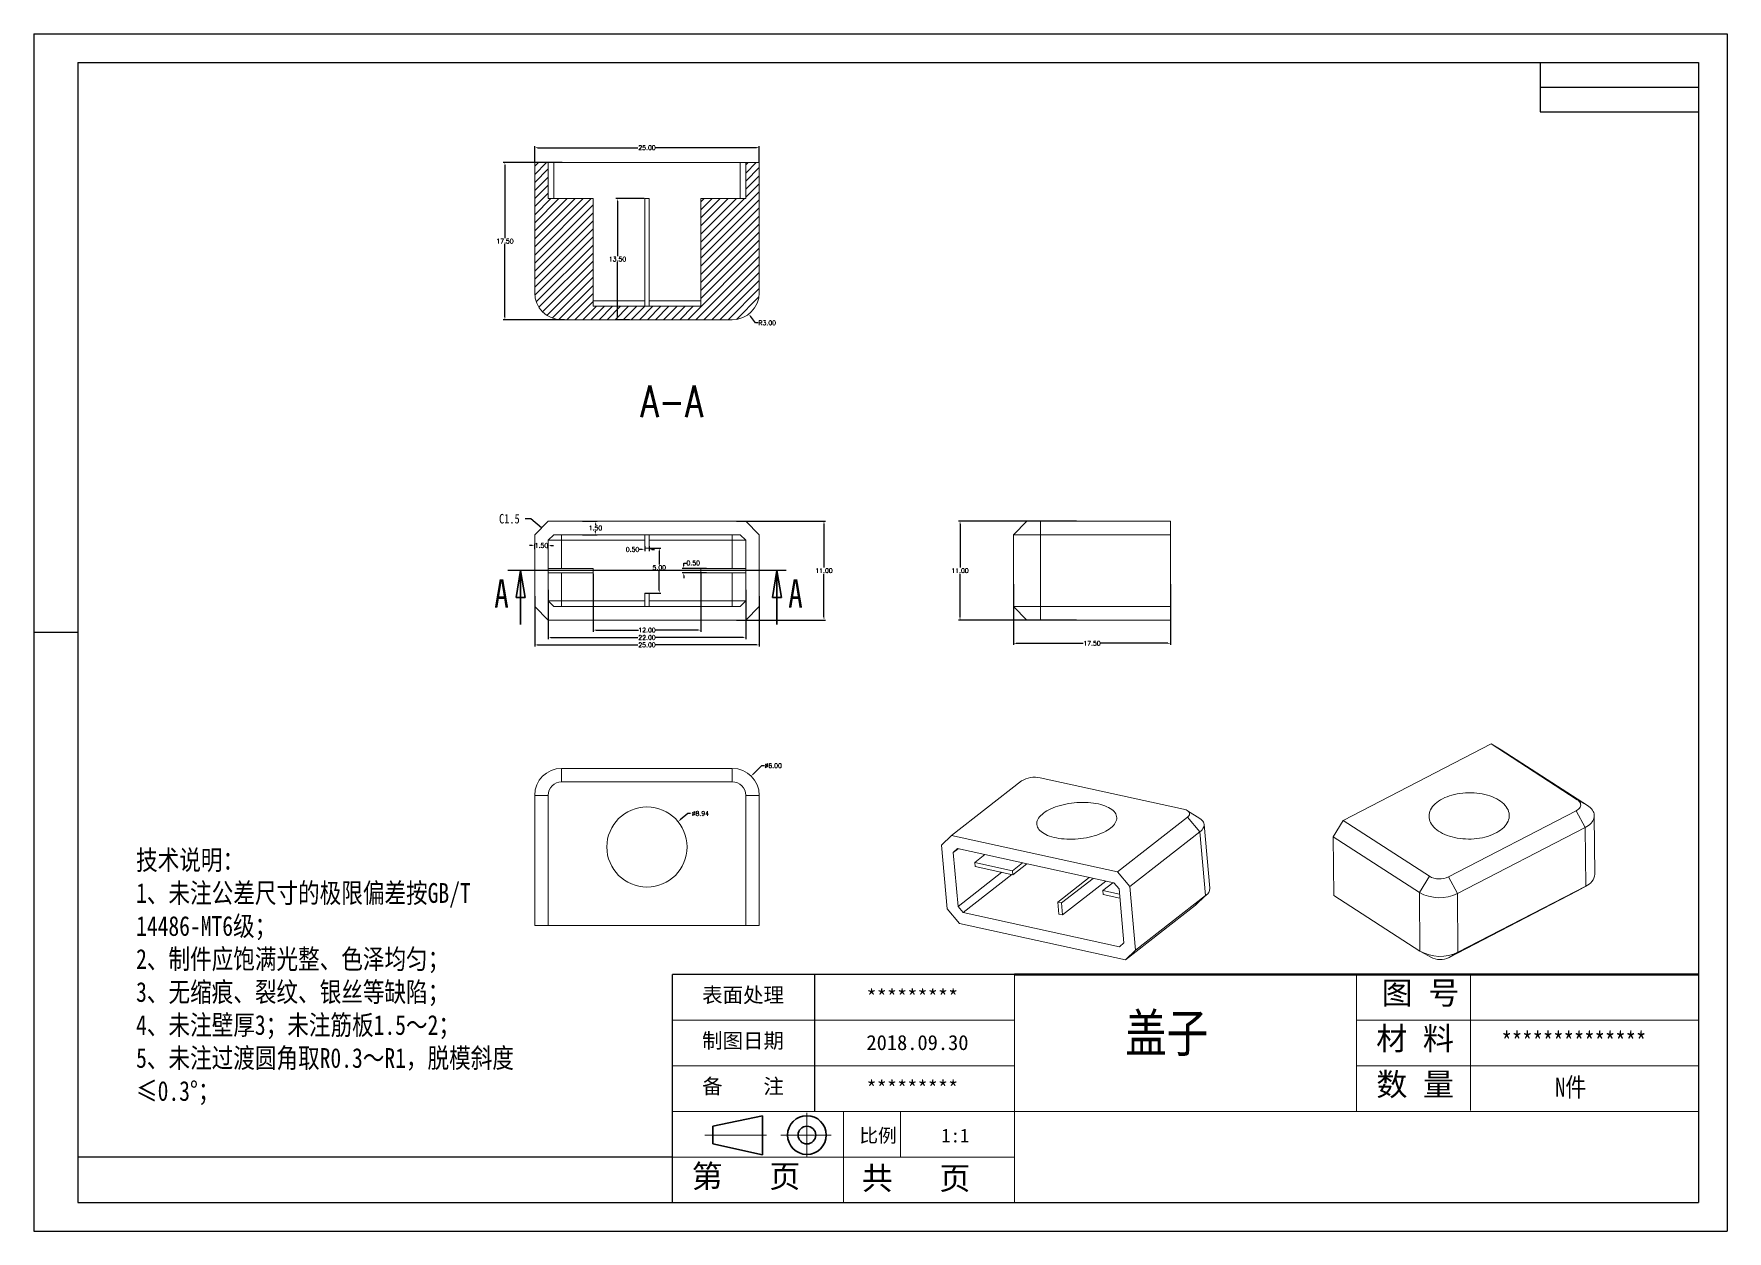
# Model space of a CAD drawing. Header units: inches. Extents: x 1962 to 2664, y 573 to 733.
# Drawn here: x 2475.8 to 2664.4, y 573 to 706.3 of the extents above; entities that cross this region are included whole.
import ezdxf

# ---------------------------------------------------------------- set-up
doc = ezdxf.new("R2010")
doc.units = ezdxf.units.IN
doc.linetypes.add('CENTER2', pattern=[28.575, 19.05, -3.175, 3.175, -3.175])
doc.layers.add('文字', color=81, linetype='Continuous')
for name, color, linetype, lineweight in [('粗实线', 7, 'Continuous', 30), ('细实线', 3, 'Continuous', 9), ('细点划线', 2, 'CENTER2', 9)]:
    doc.layers.add(name, color=color, linetype=linetype, lineweight=lineweight)
doc.styles.add('SLDTEXTSTYLE0', font='TXT', dxfattribs={"width": 0.75})
doc.styles.add('SLDTEXTSTYLE3', font='TXT', dxfattribs={"width": 0.75, "bigfont": 'bigfont'})
doc.styles.get("Standard").update_dxf_attribs({"font": 'txt', "bigfont": 'gbcbig.shx'})
doc.styles.add('宋体', font='', dxfattribs={"width": 0.8, "height": 3.5})
doc.styles.get('宋体').set_extended_font_data('SimSun')
doc.dimstyles.new('1', dxfattribs={"dimtxt": 0.5, "dimasz": 0.3, "dimexe": 0.18, "dimexo": 0.0625, "dimgap": 0.09, "dimtad": 0, "dimtih": 1, "dimtoh": 1, "dimzin": 0, "dimdsep": 46, "dimtxsty": 'Standard', "dimcen": 0, "dimadec": 0, "dimazin": 2, "dimtfac": 1, "dimtofl": 0, "dimtmove": 0, "dimatfit": 3, "dimfxl": 1, "dimtolj": 1, "dimtzin": 0, "dimarcsym": 0})

msp = doc.modelspace()

# ---------------------------------------------------------------- texts
at = {"color": 0, "linetype": 'Continuous', "lineweight": 0, "insert": (2546.865, 667.113), "char_height": 3.5, "attachment_point": 2, "style": 'SLDTEXTSTYLE3'}
msp.add_mtext('A-A', dxfattribs=at)
at = {"color": 7, "linetype": 'Continuous', "char_height": 3.175, "attachment_point": 1, "style": 'SLDTEXTSTYLE0'}
for insert in [(2527.079, 645.549), (2559.816, 645.549)]:
    msp.add_mtext('A', dxfattribs=dict(at, insert=insert))
at = {"width": 949.35373, "attachment_point": 1}
for s, insert, char_height in [('{\\fSimHei|b0|i0|c134|p49;表面处理}', (2550.233, 600.086), 1.67037), ('{\\fSimHei|b0|i0|c134|p49;*********}', (2568.528, 599.871), 1.67037), ('{\\fSimHei|b0|i0|c134|p49;制图日期}', (2550.233, 595.006), 1.67037), ('{\\fSimHei|b0|i0|c134|p49;2018.\\fSimHei|b0|i0|c0|p49;09\\fSimHei|b0|i0|c134|p49;.\\fSimHei|b0|i0|c0|p49;30}', (2568.528, 594.792), 1.670368), ('{\\fSimHei|b0|i0|c134|p49;备    注}', (2550.233, 589.927), 1.67037), ('{\\fSimHei|b0|i0|c134|p49;*********}', (2568.528, 589.712), 1.67037)]:
    msp.add_mtext(s, dxfattribs=dict(at, insert=insert, char_height=char_height))
at = {"layer": '文字', "color": 0, "attachment_point": 1, "style": '宋体'}
for s, insert, char_height, width in [('{\\H1.111x;C1.5}', (2527.615, 652.82), 0.95234, 11.01015), ('{\\H1.111x;技术说明：\\P1、未注公差尺寸的极限偏差按GB/T 14486-MT6级；\\P2、制件应饱满光整、色泽均匀；\\P3、无缩痕、裂纹、银丝等缺陷；\\P4、未注壁厚3；未注筋板1.5～2；\\P5、未注过渡圆角取R0.3～R1，脱模斜度≤0.3%%D；}', (2487.197, 615.391), 1.98405, 44.68946), ('盖子', (2597.344, 597.142), 4.2326, 54.11268), ('{\\H1.111x;**************}', (2639.249, 595.121), 1.90468, 22.02029), ('{\\H1.111x;N件}', (2645.216, 590.042), 1.90468, 22.02029)]:
    msp.add_mtext(s, dxfattribs=dict(at, insert=insert, char_height=char_height, width=width))
at = {"layer": '细实线', "color": 7, "attachment_point": 1}
for s, insert, char_height, width in [('{\\fSimSun|b0|i0|c134|p54;图 号}', (2625.9, 600.756), 2.53958, 12.6979), ('{\\fSimSun|b0|i0|c134|p54;材 料   }', (2625.298, 595.677), 2.53958, 12.6979), ('{\\fSimSun|b0|i0|c134|p54;数 量}', (2625.311, 590.573), 2.53958, 11.47414), ('{\\fSimSun|b0|i0|c134|p54;比例}', (2567.745, 584.366), 1.52375, 6.68878), ('{\\fSimSun|b0|i0|c134|p54;1:1}', (2576.872, 584.366), 1.52375, 6.68878), ('{\\fSimSun|b0|i0|c134|p54;第   页}', (2549.057, 580.337), 2.53958, 19.04685), ('{\\fSimSun|b0|i0|c134|p54; 共   页}', (2566.278, 580.122), 2.53958, 19.04685)]:
    msp.add_mtext(s, dxfattribs=dict(at, insert=insert, char_height=char_height, width=width))

# ---------------------------------------------------------------- blocks, each defined once
blk = doc.blocks.new('_CLOSED')
at = {"color": 0, "linetype": 'ByBlock', "lineweight": -2}
for p, q in [((-1, 0.166667), (0, 0)), ((-1, 0.166667), (-1, -0.166667)), ((0, 0), (-1, -0.166667)), ((0, 0), (-1, 0))]:
    blk.add_line(p, q, dxfattribs=at)
blk = doc.blocks.new('*D135')
at = {"color": 0, "lineweight": -2}
for p, q in [((2531.59, 692.01), (2531.59, 693.79)), ((2531.89, 693.61), (2543.08, 693.61)), ((2556.29, 693.61), (2545.09, 693.61)), ((2556.59, 692.01), (2556.59, 693.79))]:
    blk.add_line(p, q, dxfattribs=at)
at = {"color": 0}
for points in [[(2531.89, 693.66), (2531.89, 693.56), (2531.59, 693.61)], [(2556.29, 693.66), (2556.29, 693.56), (2556.59, 693.61)]]:
    blk.add_solid(points, dxfattribs=at)
at = {"layer": 'Defpoints', "color": 0}
for p in [(2556.59, 693.61), (2531.59, 691.95), (2556.59, 691.95)]:
    blk.add_point(p, dxfattribs=at)
at = {"color": 0, "insert": (2544.09, 693.61), "char_height": 0.5, "attachment_point": 5}
blk.add_mtext('\\A1;25.00', dxfattribs=at)
blk = doc.blocks.new('*D136')
at = {"color": 0, "lineweight": -2}
for p, q in [((2534.66, 691.95), (2528.09, 691.95)), ((2528.27, 691.65), (2528.27, 683.54)), ((2528.27, 674.75), (2528.27, 682.86)), ((2534.92, 674.45), (2528.09, 674.45))]:
    blk.add_line(p, q, dxfattribs=at)
at = {"color": 0}
for points in [[(2528.22, 691.65), (2528.32, 691.65), (2528.27, 691.95)], [(2528.22, 674.75), (2528.32, 674.75), (2528.27, 674.45)]]:
    blk.add_solid(points, dxfattribs=at)
at = {"layer": 'Defpoints', "color": 0}
for p in [(2534.72, 691.95), (2528.27, 674.45), (2534.98, 674.45)]:
    blk.add_point(p, dxfattribs=at)
at = {"color": 0, "insert": (2528.27, 683.2), "char_height": 0.5, "attachment_point": 5}
blk.add_mtext('\\A1;17.50', dxfattribs=at)
blk = doc.blocks.new('*D137')
at = {"color": 0, "lineweight": -2}
for p, q in [((2543.78, 687.95), (2540.63, 687.95)), ((2540.81, 687.65), (2540.81, 681.54)), ((2540.81, 674.75), (2540.81, 680.86)), ((2542.13, 674.45), (2540.63, 674.45))]:
    blk.add_line(p, q, dxfattribs=at)
at = {"color": 0}
for points in [[(2540.76, 687.65), (2540.86, 687.65), (2540.81, 687.95)], [(2540.76, 674.75), (2540.86, 674.75), (2540.81, 674.45)]]:
    blk.add_solid(points, dxfattribs=at)
at = {"layer": 'Defpoints', "color": 0}
for p in [(2540.81, 687.95), (2543.84, 687.95), (2542.19, 674.45)]:
    blk.add_point(p, dxfattribs=at)
at = {"color": 0, "insert": (2540.81, 681.2), "char_height": 0.5, "attachment_point": 5}
blk.add_mtext('\\A1;13.50', dxfattribs=at)
blk = doc.blocks.new('*D138')
at = {"color": 0, "lineweight": -2}
for p, q in [((2531.59, 643.67), (2531.59, 638.06)), ((2556.59, 643.67), (2556.59, 638.06)), ((2531.89, 638.24), (2543.08, 638.24)), ((2556.29, 638.24), (2545.09, 638.24))]:
    blk.add_line(p, q, dxfattribs=at)
at = {"color": 0}
for points in [[(2531.89, 638.29), (2531.89, 638.19), (2531.59, 638.24)], [(2556.29, 638.29), (2556.29, 638.19), (2556.59, 638.24)]]:
    blk.add_solid(points, dxfattribs=at)
at = {"layer": 'Defpoints', "color": 0}
for p in [(2531.59, 643.74), (2556.59, 643.74), (2556.59, 638.24)]:
    blk.add_point(p, dxfattribs=at)
at = {"color": 0, "insert": (2544.09, 638.24), "char_height": 0.5, "attachment_point": 5}
blk.add_mtext('\\A1;25.00', dxfattribs=at)
blk = doc.blocks.new('*D139')
at = {"color": 0, "lineweight": -2}
for p, q in [((2554.04, 652.01), (2563.98, 652.01)), ((2563.8, 651.71), (2563.8, 646.85)), ((2563.8, 641.31), (2563.8, 646.17)), ((2554.04, 641.01), (2563.98, 641.01))]:
    blk.add_line(p, q, dxfattribs=at)
at = {"color": 0}
for points in [[(2563.75, 651.71), (2563.85, 651.71), (2563.8, 652.01)], [(2563.75, 641.31), (2563.85, 641.31), (2563.8, 641.01)]]:
    blk.add_solid(points, dxfattribs=at)
at = {"layer": 'Defpoints', "color": 0}
for p in [(2553.98, 652.01), (2563.8, 652.01), (2553.98, 641.01)]:
    blk.add_point(p, dxfattribs=at)
at = {"color": 0, "insert": (2563.8, 646.51), "char_height": 0.5, "attachment_point": 5}
blk.add_mtext('\\A1;11.00', dxfattribs=at)
blk = doc.blocks.new('*D140')
at = {"color": 0, "lineweight": -2}
for p, q in [((2536.9, 652.01), (2538.53, 652.01)), ((2538.35, 651.71), (2538.35, 651.6)), ((2538.35, 650.81), (2538.35, 650.92)), ((2536.9, 650.51), (2538.53, 650.51))]:
    blk.add_line(p, q, dxfattribs=at)
at = {"color": 0}
for points in [[(2538.3, 651.71), (2538.4, 651.71), (2538.35, 652.01)], [(2538.3, 650.81), (2538.4, 650.81), (2538.35, 650.51)]]:
    blk.add_solid(points, dxfattribs=at)
at = {"layer": 'Defpoints', "color": 0}
for p in [(2536.84, 652.01), (2538.35, 652.01), (2536.84, 650.51)]:
    blk.add_point(p, dxfattribs=at)
at = {"color": 0, "insert": (2538.35, 651.26), "char_height": 0.5, "attachment_point": 5}
blk.add_mtext('\\A1;1.50', dxfattribs=at)
blk = doc.blocks.new('*D141')
at = {"color": 0, "lineweight": -2}
for p, q in [((2531.29, 649.31), (2530.99, 649.31)), ((2531.59, 648.91), (2531.59, 649.49)), ((2533.09, 648.91), (2533.09, 649.49)), ((2533.39, 649.31), (2533.69, 649.31))]:
    blk.add_line(p, q, dxfattribs=at)
at = {"color": 0}
for points in [[(2531.29, 649.36), (2531.29, 649.26), (2531.59, 649.31)], [(2533.39, 649.36), (2533.39, 649.26), (2533.09, 649.31)]]:
    blk.add_solid(points, dxfattribs=at)
at = {"layer": 'Defpoints', "color": 0}
for p in [(2531.59, 649.31), (2531.59, 648.85), (2533.09, 648.85)]:
    blk.add_point(p, dxfattribs=at)
at = {"color": 0, "insert": (2532.34, 649.31), "char_height": 0.5, "attachment_point": 5}
blk.add_mtext('\\A1;1.50', dxfattribs=at)
blk = doc.blocks.new('*D142')
at = {"color": 0, "lineweight": -2}
for p, q in [((2538.09, 646.2), (2538.09, 639.71)), ((2550.09, 646.2), (2550.09, 639.71)), ((2538.39, 639.89), (2543.16, 639.89)), ((2549.79, 639.89), (2545.01, 639.89))]:
    blk.add_line(p, q, dxfattribs=at)
at = {"color": 0}
for points in [[(2538.39, 639.94), (2538.39, 639.84), (2538.09, 639.89)], [(2549.79, 639.94), (2549.79, 639.84), (2550.09, 639.89)]]:
    blk.add_solid(points, dxfattribs=at)
at = {"layer": 'Defpoints', "color": 0}
for p in [(2538.09, 646.26), (2550.09, 646.26), (2550.09, 639.89)]:
    blk.add_point(p, dxfattribs=at)
at = {"color": 0, "insert": (2544.09, 639.89), "char_height": 0.5, "attachment_point": 5}
blk.add_mtext('\\A1;12.00', dxfattribs=at)
blk = doc.blocks.new('*D143')
at = {"color": 0, "lineweight": -2}
for p, q in [((2544.4, 649.01), (2545.64, 649.01)), ((2545.46, 648.71), (2545.46, 647.19)), ((2545.46, 644.31), (2545.46, 646.51)), ((2543.9, 644.01), (2545.64, 644.01))]:
    blk.add_line(p, q, dxfattribs=at)
at = {"color": 0}
for points in [[(2545.41, 648.71), (2545.51, 648.71), (2545.46, 649.01)], [(2545.41, 644.31), (2545.51, 644.31), (2545.46, 644.01)]]:
    blk.add_solid(points, dxfattribs=at)
at = {"layer": 'Defpoints', "color": 0}
for p in [(2544.34, 649.01), (2545.46, 649.01), (2543.84, 644.01)]:
    blk.add_point(p, dxfattribs=at)
at = {"color": 0, "insert": (2545.46, 646.85), "char_height": 0.5, "attachment_point": 5}
blk.add_mtext('\\A1;5.00', dxfattribs=at)
blk = doc.blocks.new('*D144')
at = {"color": 0, "lineweight": -2}
for p, q in [((2548.18, 647.06), (2548.18, 647.36)), ((2548.18, 647.36), (2548.48, 647.36)), ((2550.72, 646.76), (2548, 646.76)), ((2550.72, 646.26), (2548, 646.26)), ((2548.18, 645.96), (2548.18, 645.66))]:
    blk.add_line(p, q, dxfattribs=at)
at = {"color": 0}
for points in [[(2548.13, 647.06), (2548.23, 647.06), (2548.18, 646.76)], [(2548.13, 645.96), (2548.23, 645.96), (2548.18, 646.26)]]:
    blk.add_solid(points, dxfattribs=at)
at = {"layer": 'Defpoints', "color": 0}
for p in [(2548.18, 646.76), (2550.79, 646.76), (2550.79, 646.26)]:
    blk.add_point(p, dxfattribs=at)
at = {"color": 0, "insert": (2549.24, 647.36), "char_height": 0.5, "attachment_point": 5}
blk.add_mtext('\\A1;0.50', dxfattribs=at)
blk = doc.blocks.new('*D145')
at = {"color": 0, "lineweight": -2}
for p, q in [((2543.54, 648.87), (2543.24, 648.87)), ((2543.84, 649.23), (2543.84, 648.69)), ((2544.34, 649.23), (2544.34, 648.69)), ((2544.64, 648.87), (2544.94, 648.87))]:
    blk.add_line(p, q, dxfattribs=at)
at = {"color": 0}
for points in [[(2543.54, 648.92), (2543.54, 648.82), (2543.84, 648.87)], [(2544.64, 648.92), (2544.64, 648.82), (2544.34, 648.87)]]:
    blk.add_solid(points, dxfattribs=at)
at = {"layer": 'Defpoints', "color": 0}
for p in [(2543.84, 649.29), (2543.84, 648.87), (2544.34, 649.29)]:
    blk.add_point(p, dxfattribs=at)
at = {"color": 0, "insert": (2542.48, 648.87), "char_height": 0.5, "attachment_point": 5}
blk.add_mtext('\\A1;0.50', dxfattribs=at)
blk = doc.blocks.new('*D146')
at = {"color": 0, "lineweight": -2}
for p, q in [((2533.09, 644.37), (2533.09, 638.88)), ((2555.09, 644.37), (2555.09, 638.88)), ((2533.39, 639.06), (2543.08, 639.06)), ((2554.79, 639.06), (2545.09, 639.06))]:
    blk.add_line(p, q, dxfattribs=at)
at = {"color": 0}
for points in [[(2533.39, 639.11), (2533.39, 639.01), (2533.09, 639.06)], [(2554.79, 639.11), (2554.79, 639.01), (2555.09, 639.06)]]:
    blk.add_solid(points, dxfattribs=at)
at = {"layer": 'Defpoints', "color": 0}
for p in [(2533.09, 644.43), (2555.09, 644.43), (2555.09, 639.06)]:
    blk.add_point(p, dxfattribs=at)
at = {"color": 0, "insert": (2544.09, 639.06), "char_height": 0.5, "attachment_point": 5}
blk.add_mtext('\\A1;22.00', dxfattribs=at)
blk = doc.blocks.new('*D147')
at = {"color": 0, "lineweight": -2}
for p, q in [((2591.92, 652.01), (2578.77, 652.01)), ((2578.95, 651.71), (2578.95, 646.85)), ((2578.95, 641.31), (2578.95, 646.17)), ((2591.92, 641.01), (2578.77, 641.01))]:
    blk.add_line(p, q, dxfattribs=at)
at = {"color": 0}
for points in [[(2578.9, 651.71), (2579, 651.71), (2578.95, 652.01)], [(2578.9, 641.31), (2579, 641.31), (2578.95, 641.01)]]:
    blk.add_solid(points, dxfattribs=at)
at = {"layer": 'Defpoints', "color": 0}
for p in [(2578.95, 652.01), (2591.98, 652.01), (2591.98, 641.01)]:
    blk.add_point(p, dxfattribs=at)
at = {"color": 0, "insert": (2578.95, 646.51), "char_height": 0.5, "attachment_point": 5}
blk.add_mtext('\\A1;11.00', dxfattribs=at)
blk = doc.blocks.new('*D148')
at = {"color": 0, "lineweight": -2}
for p, q in [((2584.9, 645.01), (2584.9, 638.24)), ((2602.4, 645.01), (2602.4, 638.24)), ((2585.2, 638.42), (2592.68, 638.42)), ((2602.1, 638.42), (2594.61, 638.42))]:
    blk.add_line(p, q, dxfattribs=at)
at = {"color": 0}
for points in [[(2585.2, 638.47), (2585.2, 638.37), (2584.9, 638.42)], [(2602.1, 638.47), (2602.1, 638.37), (2602.4, 638.42)]]:
    blk.add_solid(points, dxfattribs=at)
at = {"layer": 'Defpoints', "color": 0}
for p in [(2584.9, 645.07), (2602.4, 645.07), (2602.4, 638.42)]:
    blk.add_point(p, dxfattribs=at)
at = {"color": 0, "insert": (2593.65, 638.42), "char_height": 0.5, "attachment_point": 5}
blk.add_mtext('\\A1;17.50', dxfattribs=at)
blk = doc.blocks.new('*D149')
at = {"color": 0, "lineweight": -2}
for p, q in [((2556.83, 624.79), (2555.9, 623.84)), ((2557.13, 624.79), (2556.83, 624.79))]:
    blk.add_line(p, q, dxfattribs=at)
at = {"color": 0}
blk.add_solid([(2555.86, 623.88), (2555.93, 623.81), (2555.69, 623.63)], dxfattribs=at)
at = {"layer": 'Defpoints', "color": 0}
for p in [(2555.69, 623.63), (2551.49, 619.34)]:
    blk.add_point(p, dxfattribs=at)
at = {"color": 0, "insert": (2558.14, 624.79), "char_height": 0.5, "attachment_point": 5}
blk.add_mtext('\\A1;∅6.00', dxfattribs=at)
blk = doc.blocks.new('*D150')
at = {"color": 0, "lineweight": -2}
for p, q in [((2548.64, 619.46), (2547.78, 618.75)), ((2548.94, 619.46), (2548.64, 619.46))]:
    blk.add_line(p, q, dxfattribs=at)
at = {"color": 0}
blk.add_solid([(2547.75, 618.79), (2547.81, 618.72), (2547.55, 618.56)], dxfattribs=at)
at = {"layer": 'Defpoints', "color": 0}
for p in [(2547.55, 618.56), (2540.63, 612.9)]:
    blk.add_point(p, dxfattribs=at)
at = {"color": 0, "insert": (2550.03, 619.46), "char_height": 0.5, "attachment_point": 5}
blk.add_mtext('\\A1;∅8.94', dxfattribs=at)
blk = doc.blocks.new('*D151')
at = {"color": 0, "lineweight": -2}
for p, q in [((2556.18, 674.1), (2555.6, 674.84)), ((2556.48, 674.1), (2556.18, 674.1))]:
    blk.add_line(p, q, dxfattribs=at)
at = {"color": 0}
blk.add_solid([(2555.64, 674.87), (2555.57, 674.81), (2555.42, 675.07)], dxfattribs=at)
at = {"layer": 'Defpoints', "color": 0}
for p in [(2553.59, 677.45), (2555.42, 675.07)]:
    blk.add_point(p, dxfattribs=at)
at = {"color": 0, "insert": (2557.48, 674.1), "char_height": 0.5, "attachment_point": 5}
blk.add_mtext('\\A1;R3.00', dxfattribs=at)

# ---------------------------------------------------------------- dimensions: what is measured, and where the dimension line sits
for base, p1, p2, picture, middle in [((2556.588, 693.609), (2531.588, 691.949), (2556.588, 691.949), '*D135', (2544.088, 693.609)), ((2531.588, 649.308), (2533.088, 648.845), (2531.588, 648.845), '*D141', (2532.338, 649.308)), ((2543.838, 648.869), (2544.338, 649.293), (2543.838, 649.293), '*D145', (2542.482, 648.869)), ((2550.088, 639.887), (2538.088, 646.262), (2550.088, 646.262), '*D142', (2544.088, 639.887)), ((2602.398, 638.418), (2584.898, 645.068), (2602.398, 645.068), '*D148', (2593.648, 638.418)), ((2556.588, 638.238), (2531.588, 643.737), (2556.588, 643.737), '*D138', (2544.088, 638.238)), ((2555.088, 639.055), (2533.088, 644.433), (2555.088, 644.433), '*D146', (2544.088, 639.055))]:
    dim = msp.add_linear_dim(base=base, p1=p1, p2=p2, dimstyle='1')
    dim.commit()
    dim.dimension.update_dxf_attribs({"geometry": picture, "text_midpoint": middle})
for base, p1, p2, picture, middle in [((2528.268, 674.449), (2534.722, 691.949), (2534.984, 674.449), '*D136', (2528.268, 683.199)), ((2540.806, 687.949), (2542.189, 674.449), (2543.838, 687.949), '*D137', (2540.806, 681.199)), ((2538.351, 652.012), (2536.836, 650.512), (2536.836, 652.012), '*D140', (2538.351, 651.262)), ((2563.801, 652.012), (2553.977, 641.012), (2553.977, 652.012), '*D139', (2563.801, 646.512)), ((2578.948, 652.012), (2591.978, 641.012), (2591.978, 652.012), '*D147', (2578.948, 646.512)), ((2548.184, 646.762), (2550.786, 646.262), (2550.786, 646.762), '*D144', (2549.24, 647.362))]:
    dim = msp.add_linear_dim(base=base, p1=p1, p2=p2, angle=90, dimstyle='1')
    dim.commit()
    dim.dimension.update_dxf_attribs({"geometry": picture, "text_midpoint": middle})
dim = msp.add_radius_dim(center=(2553.588, 677.449), mpoint=(2555.421, 675.075), dimstyle='1')
dim.commit()
dim.dimension.update_dxf_attribs({"geometry": '*D151', "text_midpoint": (2557.483, 674.097), "dimtype": 164})
dim = msp.add_linear_dim(base=(2545.462, 649.012), p1=(2543.838, 644.012), p2=(2544.338, 649.012), angle=90, dimstyle='1')
dim.commit()
dim.dimension.update_dxf_attribs({"geometry": '*D143', "text_midpoint": (2545.462, 646.852), "dimtype": 160})
for p1, p2, picture, middle in [((2551.489, 619.34), (2555.687, 623.627), '*D149', (2558.136, 624.793)), ((2540.631, 612.903), (2547.545, 618.564), '*D150', (2550.025, 619.456))]:
    dim = msp.add_diameter_dim_2p(p1=p1, p2=p2, dimstyle='1')
    dim.commit()
    dim.dimension.update_dxf_attribs({"geometry": picture, "text_midpoint": middle, "dimtype": 163})

# ---------------------------------------------------------------- hatches: boundary and pattern name
at = {"linetype": 'Continuous', "lineweight": 0}
h = msp.add_hatch(dxfattribs=at)
h.set_pattern_fill('ANSI31', color=4, scale=0.2, style=0)
edge = h.paths.add_edge_path(flags=0)
edge.add_line((2533.088, 691.949), (2531.588, 691.949))
edge.add_line((2531.588, 691.949), (2531.588, 677.449))
edge.add_arc((2534.588, 677.449), 3, 180, 270)
edge.add_line((2534.588, 674.449), (2553.588, 674.449))
edge.add_arc((2553.588, 677.449), 3, 270, 360)
edge.add_line((2556.588, 677.449), (2556.588, 691.949))
edge.add_line((2556.588, 691.949), (2555.088, 691.949))
edge.add_line((2555.088, 691.949), (2555.088, 687.949))
edge.add_line((2555.088, 687.949), (2550.088, 687.949))
edge.add_line((2550.088, 687.949), (2550.088, 675.949))
edge.add_line((2550.088, 675.949), (2538.088, 675.949))
edge.add_line((2538.088, 675.949), (2538.088, 687.949))
edge.add_line((2538.088, 687.949), (2533.088, 687.949))
edge.add_line((2533.088, 687.949), (2533.088, 691.949))

# ---------------------------------------------------------------- linework, layer by layer
for p, q in [((2475.812, 706.285), (2664.376, 706.285)), ((2475.812, 706.285), (2475.812, 572.957)), ((2664.376, 706.285), (2664.376, 572.957)), ((2480.691, 703.11), (2661.201, 703.11)), ((2480.691, 703.11), (2480.691, 576.131)), ((2643.565, 703.11), (2643.565, 697.599)), ((2661.201, 703.11), (2661.201, 576.131)), ((2643.565, 700.355), (2661.201, 700.355)), ((2643.565, 697.599), (2661.201, 697.599)), ((2480.691, 639.621), (2475.812, 639.621)), ((2475.812, 634.683), (2475.812, 572.957)), ((2585.014, 601.527), (2546.92, 601.527)), ((2546.92, 576.131), (2546.92, 601.527)), ((2562.793, 586.29), (2562.793, 601.527)), ((2546.92, 581.21), (2480.691, 581.21)), ((2480.691, 576.131), (2661.201, 576.131)), ((2475.812, 572.957), (2664.376, 572.957)), ((2475.812, 572.957), (2563.11, 572.957))]:
    msp.add_line(p, q)
at = {"color": 7, "linetype": 'Continuous', "lineweight": 15}
for p, q in [((2531.588, 691.949), (2531.588, 677.449)), ((2533.088, 691.949), (2531.588, 691.949)), ((2533.088, 691.949), (2533.088, 687.949)), ((2533.71, 691.949), (2533.088, 691.949)), ((2533.71, 687.949), (2533.71, 691.949)), ((2554.467, 691.949), (2533.71, 691.949)), ((2554.467, 691.949), (2554.467, 687.949)), ((2555.088, 691.949), (2554.467, 691.949)), ((2555.088, 687.949), (2555.088, 691.949)), ((2556.588, 691.949), (2555.088, 691.949)), ((2556.588, 677.449), (2556.588, 691.949)), ((2533.088, 687.949), (2538.088, 687.949)), ((2538.088, 675.949), (2538.088, 687.949)), ((2543.838, 687.949), (2543.838, 675.949)), ((2543.838, 687.949), (2544.338, 687.949)), ((2544.338, 687.949), (2544.338, 675.949)), ((2550.088, 687.949), (2550.088, 675.949)), ((2555.088, 687.949), (2550.088, 687.949)), ((2543.838, 676.571), (2538.088, 676.571)), ((2550.088, 675.949), (2538.088, 675.949)), ((2550.088, 676.571), (2544.338, 676.571)), ((2553.588, 674.449), (2534.588, 674.449)), ((2533.088, 652.012), (2531.588, 650.512)), ((2555.088, 652.012), (2533.088, 652.012)), ((2556.588, 650.512), (2555.088, 652.012)), ((2584.898, 650.512), (2586.398, 652.012)), ((2586.398, 652.012), (2587.898, 652.012)), ((2587.898, 650.512), (2587.898, 652.012)), ((2587.898, 652.012), (2602.398, 652.012)), ((2602.398, 652.012), (2602.398, 650.512)), ((2531.588, 650.512), (2531.588, 642.512)), ((2533.71, 650.512), (2533.088, 649.891)), ((2533.088, 649.891), (2533.088, 643.134)), ((2533.088, 649.891), (2534.588, 649.891)), ((2554.467, 650.512), (2533.71, 650.512)), ((2534.588, 649.891), (2534.588, 650.512)), ((2534.588, 646.762), (2534.588, 649.891)), ((2534.588, 649.891), (2543.838, 649.891)), ((2543.838, 650.512), (2543.838, 649.012)), ((2543.838, 649.012), (2544.338, 649.012)), ((2544.338, 649.012), (2544.338, 650.512)), ((2544.338, 649.891), (2553.588, 649.891)), ((2553.588, 649.891), (2553.588, 650.512)), ((2553.588, 649.891), (2555.088, 649.891)), ((2553.588, 649.891), (2553.588, 646.762)), ((2555.088, 649.891), (2554.467, 650.512)), ((2555.088, 643.134), (2555.088, 649.891)), ((2556.588, 642.512), (2556.588, 650.512)), ((2587.898, 650.512), (2584.898, 650.512)), ((2584.898, 642.512), (2584.898, 650.512)), ((2587.898, 650.512), (2587.898, 642.512)), ((2602.398, 650.512), (2587.898, 650.512)), ((2602.398, 650.512), (2602.398, 642.512)), ((2538.088, 646.762), (2533.088, 646.762)), ((2533.088, 646.262), (2538.088, 646.262)), ((2534.588, 643.134), (2534.588, 646.262)), ((2538.088, 646.262), (2538.088, 646.762)), ((2550.088, 646.762), (2550.088, 646.262)), ((2555.088, 646.762), (2550.088, 646.762)), ((2550.088, 646.262), (2555.088, 646.262)), ((2553.588, 646.262), (2553.588, 643.134)), ((2533.088, 643.134), (2533.71, 642.512)), ((2534.588, 643.134), (2533.088, 643.134)), ((2534.588, 642.512), (2534.588, 643.134)), ((2543.838, 643.134), (2534.588, 643.134)), ((2544.338, 644.012), (2543.838, 644.012)), ((2543.838, 644.012), (2543.838, 642.512)), ((2544.338, 642.512), (2544.338, 644.012)), ((2553.588, 643.134), (2544.338, 643.134)), ((2555.088, 643.134), (2553.588, 643.134)), ((2553.588, 642.512), (2553.588, 643.134)), ((2554.467, 642.512), (2555.088, 643.134)), ((2531.588, 642.512), (2533.088, 641.012)), ((2533.71, 642.512), (2554.467, 642.512)), ((2555.088, 641.012), (2556.588, 642.512)), ((2586.398, 641.012), (2584.898, 642.512)), ((2584.898, 642.512), (2587.898, 642.512)), ((2587.898, 641.012), (2587.898, 642.512)), ((2587.898, 642.512), (2602.398, 642.512)), ((2602.398, 642.512), (2602.398, 641.012)), ((2533.088, 641.012), (2555.088, 641.012)), ((2587.898, 641.012), (2586.398, 641.012)), ((2602.398, 641.012), (2587.898, 641.012)), ((2621.608, 618.685), (2638.085, 627.213)), ((2647.693, 621), (2638.085, 627.213)), ((2638.085, 627.213), (2639.22, 626.57)), ((2639.22, 626.57), (2648.828, 620.357)), ((2534.588, 624.484), (2553.588, 624.484)), ((2534.588, 624.484), (2534.588, 622.984)), ((2553.588, 624.484), (2553.588, 622.984)), ((2553.588, 622.984), (2534.588, 622.984)), ((2585.809, 623.089), (2578.016, 616.998)), ((2603.824, 619.949), (2587.874, 623.443)), ((2531.588, 621.484), (2533.088, 621.484)), ((2531.588, 606.984), (2531.588, 621.484)), ((2533.088, 621.484), (2533.088, 606.984)), ((2556.588, 621.484), (2555.088, 621.484)), ((2555.088, 606.984), (2555.088, 621.484)), ((2556.588, 621.484), (2556.588, 606.984)), ((2647.693, 621), (2648.828, 620.357)), ((2596.484, 612.952), (2604.277, 619.043)), ((2605.654, 618.901), (2604.276, 619.776)), ((2605.657, 617.434), (2604.277, 619.043)), ((2620.497, 616.879), (2621.608, 618.685)), ((2621.608, 618.685), (2631.216, 612.472)), ((2633.333, 612.41), (2647.563, 619.776)), ((2647.563, 619.776), (2648.569, 617.909)), ((2649.644, 612.694), (2649.581, 619.223)), ((2578.016, 616.998), (2576.877, 615.941)), ((2596.484, 612.952), (2578.016, 616.998)), ((2605.657, 617.434), (2597.864, 611.343)), ((2606.299, 610.324), (2605.657, 617.434)), ((2606.769, 611.146), (2606.126, 618.255)), ((2630.104, 610.666), (2620.497, 616.879)), ((2620.56, 610.35), (2620.497, 616.879)), ((2648.569, 617.909), (2634.339, 610.543)), ((2648.632, 611.379), (2648.569, 617.909)), ((2576.877, 615.941), (2577.519, 608.831)), ((2578.658, 615.551), (2578.186, 615.113)), ((2578.186, 615.113), (2578.727, 615.535)), ((2578.186, 615.113), (2578.729, 609.108)), ((2596.083, 611.733), (2578.658, 615.551)), ((2580.587, 614.013), (2581.702, 614.884)), ((2583.602, 612.916), (2578.729, 609.108)), ((2580.587, 614.013), (2580.627, 613.568)), ((2584.785, 613.093), (2580.587, 614.013)), ((2580.627, 613.568), (2584.825, 612.649)), ((2584.785, 613.093), (2585.899, 613.964)), ((2584.825, 612.649), (2584.785, 613.093)), ((2584.825, 612.649), (2586.375, 613.86)), ((2597.864, 611.343), (2596.484, 612.952)), ((2579.3, 608.441), (2584.714, 612.673)), ((2589.832, 609.592), (2593.341, 612.334)), ((2590.252, 609.5), (2593.761, 612.242)), ((2590.373, 608.167), (2595.187, 611.93)), ((2594.858, 610.886), (2595.973, 611.757)), ((2596.655, 611.067), (2596.083, 611.733)), ((2597.197, 605.062), (2596.655, 611.067)), ((2598.506, 604.234), (2597.864, 611.343)), ((2631.216, 612.472), (2630.104, 610.666)), ((2633.333, 612.41), (2634.339, 610.543)), ((2634.402, 604.014), (2648.632, 611.379)), ((2648.632, 611.379), (2647.65, 610.798)), ((2647.721, 610.837), (2648.775, 611.458)), ((2578.729, 609.108), (2579.3, 608.441)), ((2590.252, 609.5), (2589.832, 609.592)), ((2589.832, 609.592), (2589.953, 608.259)), ((2590.373, 608.167), (2590.252, 609.5)), ((2596.708, 610.481), (2594.858, 610.886)), ((2594.858, 610.886), (2594.898, 610.442)), ((2594.898, 610.442), (2596.748, 610.037)), ((2605.16, 609.267), (2597.368, 603.177)), ((2598.506, 604.234), (2606.299, 610.324)), ((2605.16, 609.267), (2606.299, 610.324)), ((2605.221, 609.318), (2605.16, 609.267)), ((2605.221, 609.318), (2606.42, 610.427)), ((2620.56, 610.35), (2630.167, 604.137)), ((2630.167, 604.137), (2630.104, 610.666)), ((2647.65, 610.798), (2633.42, 603.433)), ((2634.339, 610.543), (2634.402, 604.014)), ((2647.721, 610.837), (2647.65, 610.798)), ((2577.519, 608.831), (2578.899, 607.222)), ((2578.899, 607.222), (2597.368, 603.177)), ((2579.3, 608.441), (2596.726, 604.624)), ((2589.953, 608.259), (2590.373, 608.167)), ((2533.088, 606.984), (2531.588, 606.984)), ((2555.088, 606.984), (2533.088, 606.984)), ((2556.588, 606.984), (2555.088, 606.984)), ((2596.726, 604.624), (2597.197, 605.062)), ((2597.368, 603.177), (2598.506, 604.234)), ((2630.307, 604.052), (2631.372, 603.452)), ((2634.402, 604.014), (2633.42, 603.433))]:
    msp.add_line(p, q, dxfattribs=at)
at = {"color": 1}
msp.add_line((2559.588, 646.512), (2528.588, 646.512), dxfattribs=at)
at = {"color": 7, "linetype": 'Continuous', "lineweight": 30}
for p, q in [((2530.016, 640.512), (2530.016, 646.512)), ((2558.566, 640.512), (2558.566, 646.512))]:
    msp.add_line(p, q, dxfattribs=at)
at = {"color": 7, "linetype": 'Continuous', "lineweight": 15, "flags": 128}
for points in [[(2594.354, 620.527), (2594.612, 620.464), (2594.858, 620.393), (2595.088, 620.312), (2595.304, 620.224), (2595.502, 620.127), (2595.683, 620.023), (2595.845, 619.913), (2595.988, 619.796), (2596.111, 619.673), (2596.213, 619.545), (2596.294, 619.413), (2596.353, 619.277), (2596.39, 619.138), (2596.405, 618.996), (2596.398, 618.853), (2596.369, 618.709), (2596.318, 618.564), (2596.245, 618.42), (2596.151, 618.277), (2596.036, 618.136), (2595.9, 617.997), (2595.745, 617.862), (2595.571, 617.731), (2595.379, 617.604), (2595.169, 617.482), (2594.944, 617.366), (2594.704, 617.257), (2594.45, 617.154), (2594.184, 617.059), (2593.906, 616.972), (2593.619, 616.894), (2593.324, 616.824), (2593.022, 616.763), (2592.714, 616.711), (2592.403, 616.67), (2592.089, 616.638), (2591.775, 616.616), (2591.461, 616.604), (2591.15, 616.602), (2590.843, 616.611), (2590.542, 616.63), (2590.247, 616.659), (2589.961, 616.697), (2589.685, 616.746), (2589.421, 616.804), (2589.169, 616.871), (2588.93, 616.947), (2588.707, 617.032), (2588.5, 617.124), (2588.31, 617.224), (2588.139, 617.332), (2587.986, 617.446), (2587.853, 617.566), (2587.741, 617.691), (2587.649, 617.821), (2587.579, 617.955), (2587.531, 618.093), (2587.505, 618.233), (2587.5, 618.376), (2587.519, 618.52), (2587.559, 618.664), (2587.621, 618.809), (2587.704, 618.952), (2587.809, 619.094), (2587.935, 619.234), (2588.08, 619.371), (2588.245, 619.505), (2588.428, 619.634), (2588.629, 619.758), (2588.846, 619.877), (2589.079, 619.99), (2589.326, 620.096), (2589.587, 620.195), (2589.859, 620.286), (2590.141, 620.369), (2590.433, 620.443), (2590.732, 620.509), (2591.037, 620.565), (2591.347, 620.611), (2591.659, 620.648), (2591.973, 620.675), (2592.287, 620.692), (2592.6, 620.699), (2592.909, 620.695), (2593.213, 620.682), (2593.512, 620.658), (2593.802, 620.624), (2594.083, 620.58), (2594.354, 620.527)], [(2632.684, 621.114), (2632.928, 621.231), (2633.184, 621.339), (2633.454, 621.435), (2633.734, 621.521), (2634.023, 621.595), (2634.321, 621.657), (2634.625, 621.706), (2634.935, 621.744), (2635.248, 621.768), (2635.563, 621.78), (2635.878, 621.779), (2636.192, 621.765), (2636.503, 621.738), (2636.81, 621.699), (2637.112, 621.647), (2637.406, 621.583), (2637.691, 621.507), (2637.966, 621.42), (2638.229, 621.321), (2638.48, 621.212), (2638.716, 621.093), (2638.938, 620.965), (2639.142, 620.828), (2639.33, 620.682), (2639.499, 620.53), (2639.648, 620.37), (2639.778, 620.205), (2639.887, 620.035), (2639.975, 619.86), (2640.042, 619.683), (2640.086, 619.503), (2640.109, 619.321), (2640.109, 619.139), (2640.087, 618.957), (2640.043, 618.776), (2639.977, 618.598), (2639.889, 618.422), (2639.78, 618.25), (2639.651, 618.083), (2639.502, 617.922), (2639.333, 617.767), (2639.146, 617.619), (2638.942, 617.479), (2638.721, 617.348), (2638.485, 617.225), (2638.234, 617.113), (2637.971, 617.011), (2637.696, 616.92), (2637.411, 616.84), (2637.117, 616.772), (2636.816, 616.716), (2636.509, 616.673), (2636.198, 616.642), (2635.884, 616.624), (2635.568, 616.618), (2635.253, 616.626), (2634.941, 616.646), (2634.631, 616.679), (2634.327, 616.725), (2634.029, 616.783), (2633.739, 616.853), (2633.459, 616.934), (2633.189, 617.027), (2632.932, 617.131), (2632.688, 617.245), (2632.46, 617.369), (2632.246, 617.502), (2632.05, 617.643), (2631.872, 617.792), (2631.713, 617.948), (2631.573, 618.111), (2631.453, 618.279), (2631.355, 618.451), (2631.277, 618.627), (2631.222, 618.806), (2631.188, 618.987), (2631.177, 619.169), (2631.188, 619.351), (2631.221, 619.533), (2631.276, 619.712), (2631.353, 619.89), (2631.451, 620.063), (2631.57, 620.233), (2631.71, 620.397), (2631.869, 620.555), (2632.047, 620.707), (2632.243, 620.851), (2632.455, 620.987), (2632.684, 621.114)], [(2647.563, 619.776), (2647.701, 619.857), (2647.82, 619.948), (2647.917, 620.047), (2647.992, 620.153), (2648.042, 620.263), (2648.066, 620.375), (2648.065, 620.489), (2648.039, 620.601), (2647.987, 620.71), (2647.912, 620.814), (2647.813, 620.911), (2647.693, 621)], [(2604.277, 619.043), (2604.371, 619.127), (2604.443, 619.215), (2604.49, 619.305), (2604.511, 619.395), (2604.508, 619.483), (2604.478, 619.569), (2604.424, 619.65), (2604.346, 619.726), (2604.244, 619.795), (2604.122, 619.856), (2603.981, 619.907), (2603.824, 619.949)], [(2605.654, 618.901), (2605.664, 618.894), (2605.794, 618.801), (2605.904, 618.701), (2605.992, 618.596), (2606.059, 618.486), (2606.104, 618.373), (2606.126, 618.256), (2606.125, 618.138), (2606.102, 618.018), (2606.056, 617.898), (2605.988, 617.779), (2605.898, 617.661), (2605.788, 617.546), (2605.657, 617.434)], [(2648.828, 620.357), (2648.993, 620.241), (2649.139, 620.116), (2649.266, 619.985), (2649.372, 619.847), (2649.457, 619.705), (2649.521, 619.559), (2649.562, 619.41), (2649.58, 619.259), (2649.575, 619.108), (2649.548, 618.957), (2649.498, 618.808), (2649.426, 618.662), (2649.332, 618.521), (2649.217, 618.384), (2649.082, 618.254), (2648.929, 618.13), (2648.757, 618.015), (2648.569, 617.909)]]:
    msp.add_lwpolyline(points, dxfattribs=at)
at = {"color": 7, "linetype": 'Continuous', "lineweight": 15}
msp.add_circle((2544.088, 615.734), 4.468, dxfattribs=at)
for centre, radius, start, end in [((2534.588, 677.449), 3, 180, 270), ((2553.588, 677.449), 3, 270, 0), ((2534.588, 621.484), 3, 90, 180), ((2553.588, 621.484), 3, 0, 90), ((2534.588, 621.484), 1.5, 90, 180), ((2553.588, 621.484), 1.5, 0, 90), ((2587.274, 620.741), 2.768, 77.48834, 121.97475), ((2605.802, 611.153), 0.967, 300.95054, 359.57392), ((2632.333, 614.475), 2.294, 240.84814, 295.83807), ((2648.063, 612.864), 1.59, 290.95483, 353.8499), ((2632.338, 614.653), 4.57, 240.73208, 295.95413), ((2632.401, 608.123), 4.57, 240.73208, 295.95413), ((2632.415, 605.523), 2.319, 243.27337, 295.65945)]:
    msp.add_arc(centre, radius, start, end, dxfattribs=at)
at = {"layer": '粗实线', "color": 7, "lineweight": 40}
msp.add_line((2661.201, 601.527), (2585.014, 601.527), dxfattribs=at)
at = {"layer": '粗实线', "color": 7}
for p, q in [((2556.959, 585.814), (2551.409, 584.638)), ((2551.409, 584.638), (2551.409, 582.675)), ((2556.959, 585.814), (2556.959, 581.465)), ((2551.409, 582.675), (2556.959, 581.465))]:
    msp.add_line(p, q, dxfattribs=at)
for radius in [2.158, 0.981]:
    msp.add_circle((2561.898, 583.657), radius, dxfattribs=at)
at = {"layer": '细实线', "color": 7}
for p, q in [((2585.014, 601.527), (2585.014, 576.131)), ((2623.108, 601.527), (2623.108, 586.29)), ((2635.806, 601.527), (2635.806, 586.396)), ((2585.014, 596.448), (2546.92, 596.448)), ((2661.201, 596.448), (2623.108, 596.448)), ((2585.014, 591.369), (2546.92, 591.369)), ((2661.201, 591.369), (2623.108, 591.369)), ((2661.201, 586.29), (2546.92, 586.29)), ((2565.967, 586.29), (2565.967, 576.131)), ((2572.316, 586.29), (2572.316, 581.21)), ((2585.014, 581.21), (2546.92, 581.21))]:
    msp.add_line(p, q, dxfattribs=at)
at = {"layer": '细点划线', "color": 7}
for p, q in [((2561.898, 586.14), (2561.898, 581.21)), ((2550.524, 583.657), (2557.384, 583.657)), ((2559.012, 583.657), (2564.589, 583.657))]:
    msp.add_line(p, q, dxfattribs=at)

# ---------------------------------------------------------------- block references
at = {"color": 7, "linetype": 'Continuous', "lineweight": 30, "xscale": 3, "yscale": 3, "zscale": 0.5, "rotation": 90}
for p in [(2530.016, 646.512), (2558.566, 646.512)]:
    msp.add_blockref('_CLOSED', p, dxfattribs=at)

msp.set_redraw_order([(e.dxf.handle, doc.entitydb.next_handle()) for e in msp.query("TEXT MTEXT ATTDEF DIMENSION ARC_DIMENSION")])  # texts and dimensions are drawn at this point

# ---------------------------------------------------------------- leaders
msp.add_leader([(2532.338, 651.262), (2531.143, 652.29), (2530.51, 652.29)], dimstyle='1', override={"dimgap": 0.09, "dimtad": 0})

doc.saveas('drawing.dxf')
